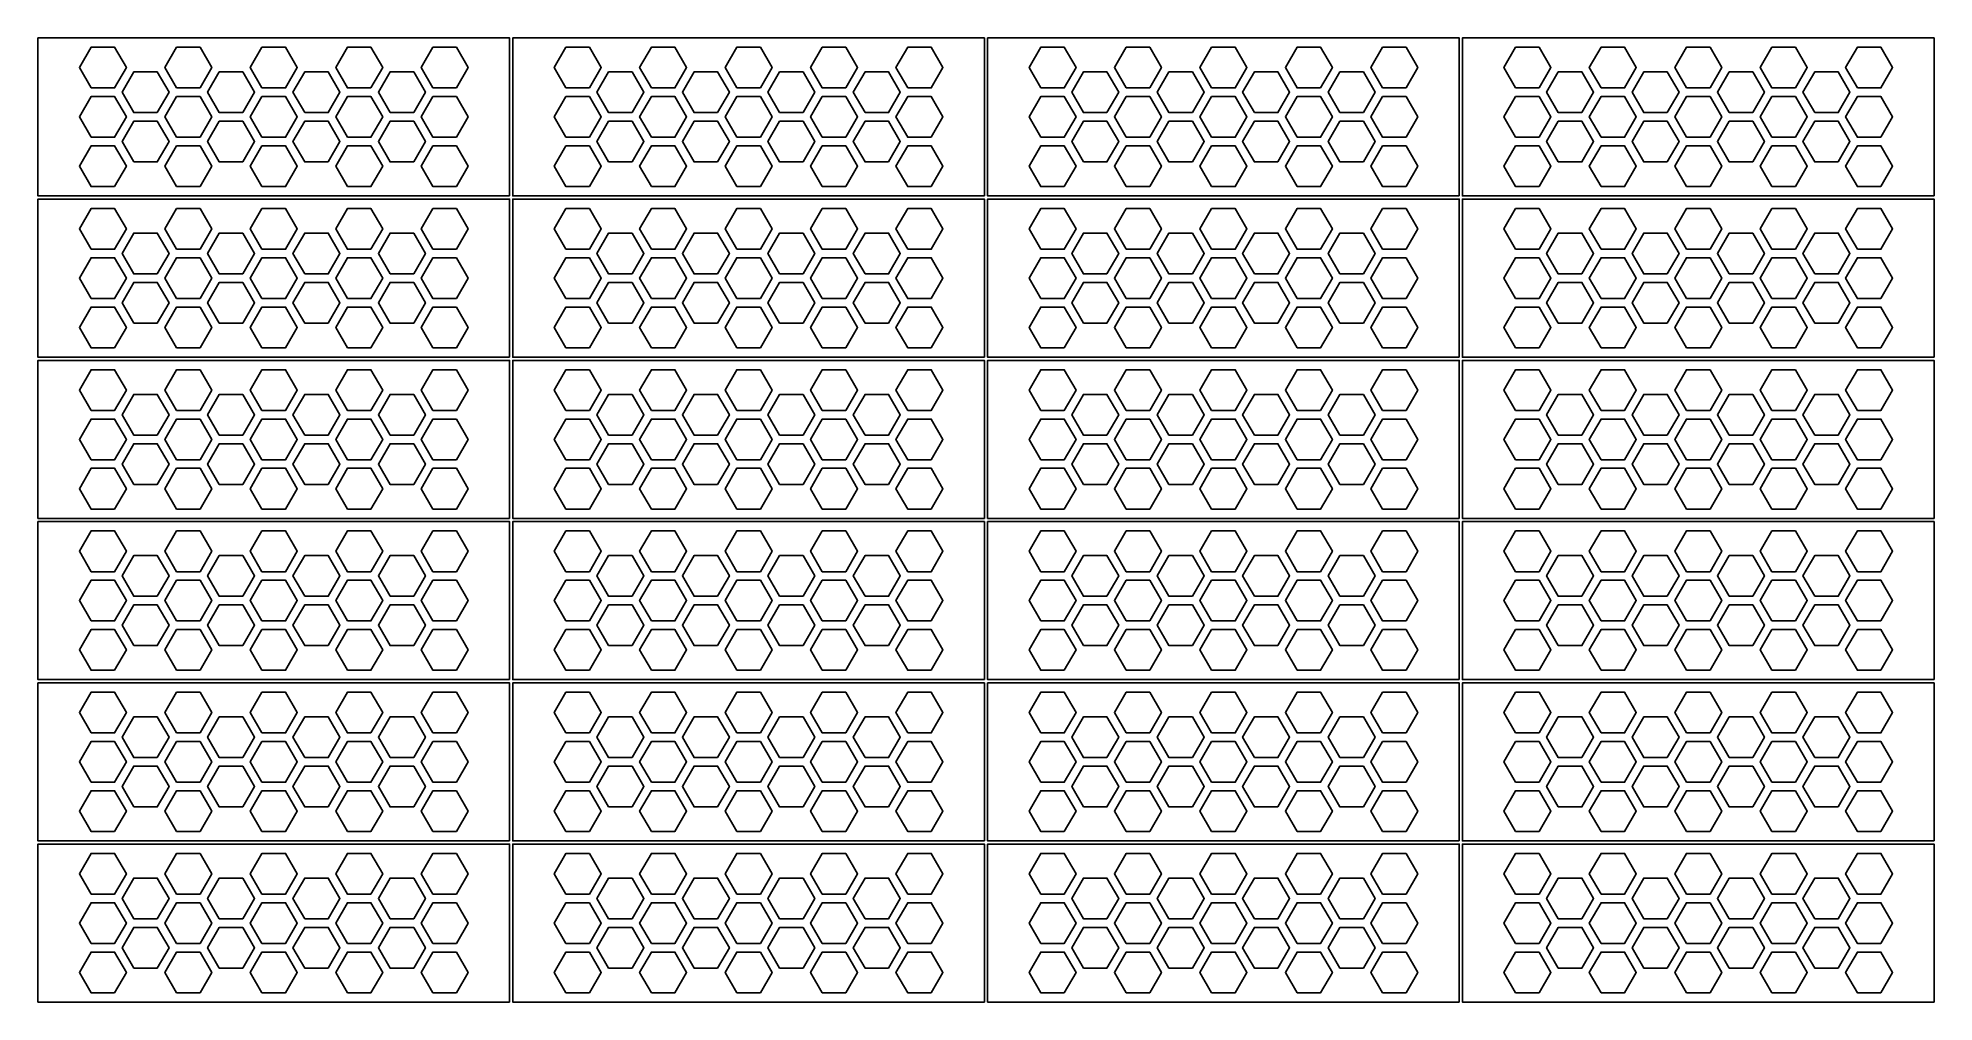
# Model space of a CAD drawing. Header units: millimetres. Extents: x 0 to 596, y 0 to 303.
import ezdxf

# ---------------------------------------------------------------- set-up
doc = ezdxf.new("R2010")
doc.units = ezdxf.units.MM
doc.layers.add('CUT', color=1, linetype='Continuous')

msp = doc.modelspace()

# ---------------------------------------------------------------- linework, layer by layer
at = {"layer": 'CUT'}
for points in [[(148.2, 253.53), (0, 253.53), (0, 303.24), (148.2, 303.24)], [(16.71, 287.49), (24.1, 287.49), (27.8, 293.89), (24.1, 300.29), (16.71, 300.29), (13.02, 293.89)], [(43.56, 287.49), (50.95, 287.49), (54.64, 293.89), (50.95, 300.29), (43.56, 300.29), (39.86, 293.89)], [(70.4, 287.49), (77.8, 287.49), (81.49, 293.89), (77.8, 300.29), (70.4, 300.29), (66.71, 293.89)], [(104.64, 287.49), (108.34, 293.89), (104.64, 300.29), (97.25, 300.29), (93.56, 293.89), (97.25, 287.49)], [(124.1, 287.49), (131.49, 287.49), (135.18, 293.89), (131.49, 300.29), (124.1, 300.29), (120.4, 293.89)], [(297.4, 253.53), (149.2, 253.53), (149.2, 303.24), (297.4, 303.24)], [(165.91, 287.49), (173.3, 287.49), (177, 293.89), (173.3, 300.29), (165.91, 300.29), (162.22, 293.89)], [(192.76, 287.49), (200.15, 287.49), (203.84, 293.89), (200.15, 300.29), (192.76, 300.29), (189.06, 293.89)], [(219.6, 287.49), (227, 287.49), (230.69, 293.89), (227, 300.29), (219.6, 300.29), (215.91, 293.89)], [(253.84, 287.49), (257.54, 293.89), (253.84, 300.29), (246.45, 300.29), (242.76, 293.89), (246.45, 287.49)], [(273.3, 287.49), (280.69, 287.49), (284.38, 293.89), (280.69, 300.29), (273.3, 300.29), (269.6, 293.89)], [(446.6, 253.53), (298.4, 253.53), (298.4, 303.24), (446.6, 303.24)], [(315.11, 287.49), (322.5, 287.49), (326.2, 293.89), (322.5, 300.29), (315.11, 300.29), (311.42, 293.89)], [(341.96, 287.49), (349.35, 287.49), (353.04, 293.89), (349.35, 300.29), (341.96, 300.29), (338.26, 293.89)], [(368.8, 287.49), (376.2, 287.49), (379.89, 293.89), (376.2, 300.29), (368.8, 300.29), (365.11, 293.89)], [(403.04, 287.49), (406.74, 293.89), (403.04, 300.29), (395.65, 300.29), (391.96, 293.89), (395.65, 287.49)], [(422.5, 287.49), (429.89, 287.49), (433.58, 293.89), (429.89, 300.29), (422.5, 300.29), (418.8, 293.89)], [(595.8, 253.53), (447.6, 253.53), (447.6, 303.24), (595.8, 303.24)], [(464.31, 287.49), (471.7, 287.49), (475.4, 293.89), (471.7, 300.29), (464.31, 300.29), (460.62, 293.89)], [(491.16, 287.49), (498.55, 287.49), (502.24, 293.89), (498.55, 300.29), (491.16, 300.29), (487.46, 293.89)], [(518, 287.49), (525.4, 287.49), (529.09, 293.89), (525.4, 300.29), (518, 300.29), (514.31, 293.89)], [(552.24, 287.49), (555.94, 293.89), (552.24, 300.29), (544.85, 300.29), (541.16, 293.89), (544.85, 287.49)], [(571.7, 287.49), (579.09, 287.49), (582.78, 293.89), (579.09, 300.29), (571.7, 300.29), (568, 293.89)], [(37.52, 279.74), (41.22, 286.14), (37.52, 292.54), (30.13, 292.54), (26.44, 286.14), (30.13, 279.74)], [(64.37, 279.74), (68.07, 286.14), (64.37, 292.54), (56.98, 292.54), (53.29, 286.14), (56.98, 279.74)], [(83.83, 279.74), (91.22, 279.74), (94.91, 286.14), (91.22, 292.54), (83.83, 292.54), (80.13, 286.14)], [(110.68, 279.74), (118.07, 279.74), (121.76, 286.14), (118.07, 292.54), (110.68, 292.54), (106.98, 286.14)], [(186.72, 279.74), (190.42, 286.14), (186.72, 292.54), (179.33, 292.54), (175.64, 286.14), (179.33, 279.74)], [(213.57, 279.74), (217.27, 286.14), (213.57, 292.54), (206.18, 292.54), (202.49, 286.14), (206.18, 279.74)], [(233.03, 279.74), (240.42, 279.74), (244.11, 286.14), (240.42, 292.54), (233.03, 292.54), (229.33, 286.14)], [(259.88, 279.74), (267.27, 279.74), (270.96, 286.14), (267.27, 292.54), (259.88, 292.54), (256.18, 286.14)], [(335.92, 279.74), (339.62, 286.14), (335.92, 292.54), (328.53, 292.54), (324.84, 286.14), (328.53, 279.74)], [(362.77, 279.74), (366.47, 286.14), (362.77, 292.54), (355.38, 292.54), (351.69, 286.14), (355.38, 279.74)], [(382.23, 279.74), (389.62, 279.74), (393.31, 286.14), (389.62, 292.54), (382.23, 292.54), (378.53, 286.14)], [(409.08, 279.74), (416.47, 279.74), (420.16, 286.14), (416.47, 292.54), (409.08, 292.54), (405.38, 286.14)], [(485.12, 279.74), (488.82, 286.14), (485.12, 292.54), (477.73, 292.54), (474.04, 286.14), (477.73, 279.74)], [(511.97, 279.74), (515.67, 286.14), (511.97, 292.54), (504.58, 292.54), (500.89, 286.14), (504.58, 279.74)], [(531.43, 279.74), (538.82, 279.74), (542.51, 286.14), (538.82, 292.54), (531.43, 292.54), (527.73, 286.14)], [(558.28, 279.74), (565.67, 279.74), (569.36, 286.14), (565.67, 292.54), (558.28, 292.54), (554.58, 286.14)], [(16.71, 271.99), (24.1, 271.99), (27.8, 278.39), (24.1, 284.79), (16.71, 284.79), (13.02, 278.39)], [(43.56, 271.99), (50.95, 271.99), (54.64, 278.39), (50.95, 284.79), (43.56, 284.79), (39.86, 278.39)], [(70.4, 271.99), (77.8, 271.99), (81.49, 278.39), (77.8, 284.79), (70.4, 284.79), (66.71, 278.39)], [(97.25, 271.99), (104.64, 271.99), (108.34, 278.39), (104.64, 284.79), (97.25, 284.79), (93.56, 278.39)], [(131.49, 271.99), (135.18, 278.39), (131.49, 284.79), (124.1, 284.79), (120.4, 278.39), (124.1, 271.99)], [(165.91, 271.99), (173.3, 271.99), (177, 278.39), (173.3, 284.79), (165.91, 284.79), (162.22, 278.39)], [(192.76, 271.99), (200.15, 271.99), (203.84, 278.39), (200.15, 284.79), (192.76, 284.79), (189.06, 278.39)], [(219.6, 271.99), (227, 271.99), (230.69, 278.39), (227, 284.79), (219.6, 284.79), (215.91, 278.39)], [(246.45, 271.99), (253.84, 271.99), (257.54, 278.39), (253.84, 284.79), (246.45, 284.79), (242.76, 278.39)], [(280.69, 271.99), (284.38, 278.39), (280.69, 284.79), (273.3, 284.79), (269.6, 278.39), (273.3, 271.99)], [(315.11, 271.99), (322.5, 271.99), (326.2, 278.39), (322.5, 284.79), (315.11, 284.79), (311.42, 278.39)], [(341.96, 271.99), (349.35, 271.99), (353.04, 278.39), (349.35, 284.79), (341.96, 284.79), (338.26, 278.39)], [(368.8, 271.99), (376.2, 271.99), (379.89, 278.39), (376.2, 284.79), (368.8, 284.79), (365.11, 278.39)], [(395.65, 271.99), (403.04, 271.99), (406.74, 278.39), (403.04, 284.79), (395.65, 284.79), (391.96, 278.39)], [(429.89, 271.99), (433.58, 278.39), (429.89, 284.79), (422.5, 284.79), (418.8, 278.39), (422.5, 271.99)], [(464.31, 271.99), (471.7, 271.99), (475.4, 278.39), (471.7, 284.79), (464.31, 284.79), (460.62, 278.39)], [(491.16, 271.99), (498.55, 271.99), (502.24, 278.39), (498.55, 284.79), (491.16, 284.79), (487.46, 278.39)], [(518, 271.99), (525.4, 271.99), (529.09, 278.39), (525.4, 284.79), (518, 284.79), (514.31, 278.39)], [(544.85, 271.99), (552.24, 271.99), (555.94, 278.39), (552.24, 284.79), (544.85, 284.79), (541.16, 278.39)], [(579.09, 271.99), (582.78, 278.39), (579.09, 284.79), (571.7, 284.79), (568, 278.39), (571.7, 271.99)], [(30.13, 264.24), (37.52, 264.24), (41.22, 270.64), (37.52, 277.04), (30.13, 277.04), (26.44, 270.64)], [(64.37, 264.24), (68.07, 270.64), (64.37, 277.04), (56.98, 277.04), (53.29, 270.64), (56.98, 264.24)], [(91.22, 264.24), (94.91, 270.64), (91.22, 277.04), (83.83, 277.04), (80.13, 270.64), (83.83, 264.24)], [(118.07, 264.24), (121.76, 270.64), (118.07, 277.04), (110.68, 277.04), (106.98, 270.64), (110.68, 264.24)], [(179.33, 264.24), (186.72, 264.24), (190.42, 270.64), (186.72, 277.04), (179.33, 277.04), (175.64, 270.64)], [(213.57, 264.24), (217.27, 270.64), (213.57, 277.04), (206.18, 277.04), (202.49, 270.64), (206.18, 264.24)], [(240.42, 264.24), (244.11, 270.64), (240.42, 277.04), (233.03, 277.04), (229.33, 270.64), (233.03, 264.24)], [(267.27, 264.24), (270.96, 270.64), (267.27, 277.04), (259.88, 277.04), (256.18, 270.64), (259.88, 264.24)], [(328.53, 264.24), (335.92, 264.24), (339.62, 270.64), (335.92, 277.04), (328.53, 277.04), (324.84, 270.64)], [(362.77, 264.24), (366.47, 270.64), (362.77, 277.04), (355.38, 277.04), (351.69, 270.64), (355.38, 264.24)], [(389.62, 264.24), (393.31, 270.64), (389.62, 277.04), (382.23, 277.04), (378.53, 270.64), (382.23, 264.24)], [(416.47, 264.24), (420.16, 270.64), (416.47, 277.04), (409.08, 277.04), (405.38, 270.64), (409.08, 264.24)], [(477.73, 264.24), (485.12, 264.24), (488.82, 270.64), (485.12, 277.04), (477.73, 277.04), (474.04, 270.64)], [(511.97, 264.24), (515.67, 270.64), (511.97, 277.04), (504.58, 277.04), (500.89, 270.64), (504.58, 264.24)], [(538.82, 264.24), (542.51, 270.64), (538.82, 277.04), (531.43, 277.04), (527.73, 270.64), (531.43, 264.24)], [(565.67, 264.24), (569.36, 270.64), (565.67, 277.04), (558.28, 277.04), (554.58, 270.64), (558.28, 264.24)], [(24.1, 256.49), (27.8, 262.89), (24.1, 269.29), (16.71, 269.29), (13.02, 262.89), (16.71, 256.49)], [(43.56, 256.49), (50.95, 256.49), (54.64, 262.89), (50.95, 269.29), (43.56, 269.29), (39.86, 262.89)], [(70.4, 256.49), (77.8, 256.49), (81.49, 262.89), (77.8, 269.29), (70.4, 269.29), (66.71, 262.89)], [(97.25, 256.49), (104.64, 256.49), (108.34, 262.89), (104.64, 269.29), (97.25, 269.29), (93.56, 262.89)], [(131.49, 256.49), (135.18, 262.89), (131.49, 269.29), (124.1, 269.29), (120.4, 262.89), (124.1, 256.49)], [(173.3, 256.49), (177, 262.89), (173.3, 269.29), (165.91, 269.29), (162.22, 262.89), (165.91, 256.49)], [(192.76, 256.49), (200.15, 256.49), (203.84, 262.89), (200.15, 269.29), (192.76, 269.29), (189.06, 262.89)], [(219.6, 256.49), (227, 256.49), (230.69, 262.89), (227, 269.29), (219.6, 269.29), (215.91, 262.89)], [(246.45, 256.49), (253.84, 256.49), (257.54, 262.89), (253.84, 269.29), (246.45, 269.29), (242.76, 262.89)], [(280.69, 256.49), (284.38, 262.89), (280.69, 269.29), (273.3, 269.29), (269.6, 262.89), (273.3, 256.49)], [(322.5, 256.49), (326.2, 262.89), (322.5, 269.29), (315.11, 269.29), (311.42, 262.89), (315.11, 256.49)], [(341.96, 256.49), (349.35, 256.49), (353.04, 262.89), (349.35, 269.29), (341.96, 269.29), (338.26, 262.89)], [(368.8, 256.49), (376.2, 256.49), (379.89, 262.89), (376.2, 269.29), (368.8, 269.29), (365.11, 262.89)], [(395.65, 256.49), (403.04, 256.49), (406.74, 262.89), (403.04, 269.29), (395.65, 269.29), (391.96, 262.89)], [(429.89, 256.49), (433.58, 262.89), (429.89, 269.29), (422.5, 269.29), (418.8, 262.89), (422.5, 256.49)], [(471.7, 256.49), (475.4, 262.89), (471.7, 269.29), (464.31, 269.29), (460.62, 262.89), (464.31, 256.49)], [(491.16, 256.49), (498.55, 256.49), (502.24, 262.89), (498.55, 269.29), (491.16, 269.29), (487.46, 262.89)], [(518, 256.49), (525.4, 256.49), (529.09, 262.89), (525.4, 269.29), (518, 269.29), (514.31, 262.89)], [(544.85, 256.49), (552.24, 256.49), (555.94, 262.89), (552.24, 269.29), (544.85, 269.29), (541.16, 262.89)], [(579.09, 256.49), (582.78, 262.89), (579.09, 269.29), (571.7, 269.29), (568, 262.89), (571.7, 256.49)], [(148.2, 202.83), (0, 202.83), (0, 252.53), (148.2, 252.53)], [(297.4, 202.83), (149.2, 202.83), (149.2, 252.53), (297.4, 252.53)], [(446.6, 202.83), (298.4, 202.83), (298.4, 252.53), (446.6, 252.53)], [(595.8, 202.83), (447.6, 202.83), (447.6, 252.53), (595.8, 252.53)], [(16.71, 236.78), (24.1, 236.78), (27.8, 243.18), (24.1, 249.58), (16.71, 249.58), (13.02, 243.18)], [(43.56, 236.78), (50.95, 236.78), (54.64, 243.18), (50.95, 249.58), (43.56, 249.58), (39.86, 243.18)], [(70.4, 236.78), (77.8, 236.78), (81.49, 243.18), (77.8, 249.58), (70.4, 249.58), (66.71, 243.18)], [(104.64, 236.78), (108.34, 243.18), (104.64, 249.58), (97.25, 249.58), (93.56, 243.18), (97.25, 236.78)], [(124.1, 236.78), (131.49, 236.78), (135.18, 243.18), (131.49, 249.58), (124.1, 249.58), (120.4, 243.18)], [(165.91, 236.78), (173.3, 236.78), (177, 243.18), (173.3, 249.58), (165.91, 249.58), (162.22, 243.18)], [(192.76, 236.78), (200.15, 236.78), (203.84, 243.18), (200.15, 249.58), (192.76, 249.58), (189.06, 243.18)], [(219.6, 236.78), (227, 236.78), (230.69, 243.18), (227, 249.58), (219.6, 249.58), (215.91, 243.18)], [(253.84, 236.78), (257.54, 243.18), (253.84, 249.58), (246.45, 249.58), (242.76, 243.18), (246.45, 236.78)], [(273.3, 236.78), (280.69, 236.78), (284.38, 243.18), (280.69, 249.58), (273.3, 249.58), (269.6, 243.18)], [(315.11, 236.78), (322.5, 236.78), (326.2, 243.18), (322.5, 249.58), (315.11, 249.58), (311.42, 243.18)], [(341.96, 236.78), (349.35, 236.78), (353.04, 243.18), (349.35, 249.58), (341.96, 249.58), (338.26, 243.18)], [(368.8, 236.78), (376.2, 236.78), (379.89, 243.18), (376.2, 249.58), (368.8, 249.58), (365.11, 243.18)], [(403.04, 236.78), (406.74, 243.18), (403.04, 249.58), (395.65, 249.58), (391.96, 243.18), (395.65, 236.78)], [(422.5, 236.78), (429.89, 236.78), (433.58, 243.18), (429.89, 249.58), (422.5, 249.58), (418.8, 243.18)], [(464.31, 236.78), (471.7, 236.78), (475.4, 243.18), (471.7, 249.58), (464.31, 249.58), (460.62, 243.18)], [(491.16, 236.78), (498.55, 236.78), (502.24, 243.18), (498.55, 249.58), (491.16, 249.58), (487.46, 243.18)], [(518, 236.78), (525.4, 236.78), (529.09, 243.18), (525.4, 249.58), (518, 249.58), (514.31, 243.18)], [(552.24, 236.78), (555.94, 243.18), (552.24, 249.58), (544.85, 249.58), (541.16, 243.18), (544.85, 236.78)], [(571.7, 236.78), (579.09, 236.78), (582.78, 243.18), (579.09, 249.58), (571.7, 249.58), (568, 243.18)], [(37.52, 229.03), (41.22, 235.43), (37.52, 241.83), (30.13, 241.83), (26.44, 235.43), (30.13, 229.03)], [(64.37, 229.03), (68.07, 235.43), (64.37, 241.83), (56.98, 241.83), (53.29, 235.43), (56.98, 229.03)], [(83.83, 229.03), (91.22, 229.03), (94.91, 235.43), (91.22, 241.83), (83.83, 241.83), (80.13, 235.43)], [(110.68, 229.03), (118.07, 229.03), (121.76, 235.43), (118.07, 241.83), (110.68, 241.83), (106.98, 235.43)], [(186.72, 229.03), (190.42, 235.43), (186.72, 241.83), (179.33, 241.83), (175.64, 235.43), (179.33, 229.03)], [(213.57, 229.03), (217.27, 235.43), (213.57, 241.83), (206.18, 241.83), (202.49, 235.43), (206.18, 229.03)], [(233.03, 229.03), (240.42, 229.03), (244.11, 235.43), (240.42, 241.83), (233.03, 241.83), (229.33, 235.43)], [(259.88, 229.03), (267.27, 229.03), (270.96, 235.43), (267.27, 241.83), (259.88, 241.83), (256.18, 235.43)], [(335.92, 229.03), (339.62, 235.43), (335.92, 241.83), (328.53, 241.83), (324.84, 235.43), (328.53, 229.03)], [(362.77, 229.03), (366.47, 235.43), (362.77, 241.83), (355.38, 241.83), (351.69, 235.43), (355.38, 229.03)], [(382.23, 229.03), (389.62, 229.03), (393.31, 235.43), (389.62, 241.83), (382.23, 241.83), (378.53, 235.43)], [(409.08, 229.03), (416.47, 229.03), (420.16, 235.43), (416.47, 241.83), (409.08, 241.83), (405.38, 235.43)], [(485.12, 229.03), (488.82, 235.43), (485.12, 241.83), (477.73, 241.83), (474.04, 235.43), (477.73, 229.03)], [(511.97, 229.03), (515.67, 235.43), (511.97, 241.83), (504.58, 241.83), (500.89, 235.43), (504.58, 229.03)], [(531.43, 229.03), (538.82, 229.03), (542.51, 235.43), (538.82, 241.83), (531.43, 241.83), (527.73, 235.43)], [(558.28, 229.03), (565.67, 229.03), (569.36, 235.43), (565.67, 241.83), (558.28, 241.83), (554.58, 235.43)], [(16.71, 221.28), (24.1, 221.28), (27.8, 227.68), (24.1, 234.08), (16.71, 234.08), (13.02, 227.68)], [(43.56, 221.28), (50.95, 221.28), (54.64, 227.68), (50.95, 234.08), (43.56, 234.08), (39.86, 227.68)], [(70.4, 221.28), (77.8, 221.28), (81.49, 227.68), (77.8, 234.08), (70.4, 234.08), (66.71, 227.68)], [(97.25, 221.28), (104.64, 221.28), (108.34, 227.68), (104.64, 234.08), (97.25, 234.08), (93.56, 227.68)], [(131.49, 221.28), (135.18, 227.68), (131.49, 234.08), (124.1, 234.08), (120.4, 227.68), (124.1, 221.28)], [(165.91, 221.28), (173.3, 221.28), (177, 227.68), (173.3, 234.08), (165.91, 234.08), (162.22, 227.68)], [(192.76, 221.28), (200.15, 221.28), (203.84, 227.68), (200.15, 234.08), (192.76, 234.08), (189.06, 227.68)], [(219.6, 221.28), (227, 221.28), (230.69, 227.68), (227, 234.08), (219.6, 234.08), (215.91, 227.68)], [(246.45, 221.28), (253.84, 221.28), (257.54, 227.68), (253.84, 234.08), (246.45, 234.08), (242.76, 227.68)], [(280.69, 221.28), (284.38, 227.68), (280.69, 234.08), (273.3, 234.08), (269.6, 227.68), (273.3, 221.28)], [(315.11, 221.28), (322.5, 221.28), (326.2, 227.68), (322.5, 234.08), (315.11, 234.08), (311.42, 227.68)], [(341.96, 221.28), (349.35, 221.28), (353.04, 227.68), (349.35, 234.08), (341.96, 234.08), (338.26, 227.68)], [(368.8, 221.28), (376.2, 221.28), (379.89, 227.68), (376.2, 234.08), (368.8, 234.08), (365.11, 227.68)], [(395.65, 221.28), (403.04, 221.28), (406.74, 227.68), (403.04, 234.08), (395.65, 234.08), (391.96, 227.68)], [(429.89, 221.28), (433.58, 227.68), (429.89, 234.08), (422.5, 234.08), (418.8, 227.68), (422.5, 221.28)], [(464.31, 221.28), (471.7, 221.28), (475.4, 227.68), (471.7, 234.08), (464.31, 234.08), (460.62, 227.68)], [(491.16, 221.28), (498.55, 221.28), (502.24, 227.68), (498.55, 234.08), (491.16, 234.08), (487.46, 227.68)], [(518, 221.28), (525.4, 221.28), (529.09, 227.68), (525.4, 234.08), (518, 234.08), (514.31, 227.68)], [(544.85, 221.28), (552.24, 221.28), (555.94, 227.68), (552.24, 234.08), (544.85, 234.08), (541.16, 227.68)], [(579.09, 221.28), (582.78, 227.68), (579.09, 234.08), (571.7, 234.08), (568, 227.68), (571.7, 221.28)], [(30.13, 213.53), (37.52, 213.53), (41.22, 219.93), (37.52, 226.33), (30.13, 226.33), (26.44, 219.93)], [(64.37, 213.53), (68.07, 219.93), (64.37, 226.33), (56.98, 226.33), (53.29, 219.93), (56.98, 213.53)], [(91.22, 213.53), (94.91, 219.93), (91.22, 226.33), (83.83, 226.33), (80.13, 219.93), (83.83, 213.53)], [(118.07, 213.53), (121.76, 219.93), (118.07, 226.33), (110.68, 226.33), (106.98, 219.93), (110.68, 213.53)], [(179.33, 213.53), (186.72, 213.53), (190.42, 219.93), (186.72, 226.33), (179.33, 226.33), (175.64, 219.93)], [(213.57, 213.53), (217.27, 219.93), (213.57, 226.33), (206.18, 226.33), (202.49, 219.93), (206.18, 213.53)], [(240.42, 213.53), (244.11, 219.93), (240.42, 226.33), (233.03, 226.33), (229.33, 219.93), (233.03, 213.53)], [(267.27, 213.53), (270.96, 219.93), (267.27, 226.33), (259.88, 226.33), (256.18, 219.93), (259.88, 213.53)], [(328.53, 213.53), (335.92, 213.53), (339.62, 219.93), (335.92, 226.33), (328.53, 226.33), (324.84, 219.93)], [(362.77, 213.53), (366.47, 219.93), (362.77, 226.33), (355.38, 226.33), (351.69, 219.93), (355.38, 213.53)], [(389.62, 213.53), (393.31, 219.93), (389.62, 226.33), (382.23, 226.33), (378.53, 219.93), (382.23, 213.53)], [(416.47, 213.53), (420.16, 219.93), (416.47, 226.33), (409.08, 226.33), (405.38, 219.93), (409.08, 213.53)], [(477.73, 213.53), (485.12, 213.53), (488.82, 219.93), (485.12, 226.33), (477.73, 226.33), (474.04, 219.93)], [(511.97, 213.53), (515.67, 219.93), (511.97, 226.33), (504.58, 226.33), (500.89, 219.93), (504.58, 213.53)], [(538.82, 213.53), (542.51, 219.93), (538.82, 226.33), (531.43, 226.33), (527.73, 219.93), (531.43, 213.53)], [(565.67, 213.53), (569.36, 219.93), (565.67, 226.33), (558.28, 226.33), (554.58, 219.93), (558.28, 213.53)], [(24.1, 205.78), (27.8, 212.18), (24.1, 218.58), (16.71, 218.58), (13.02, 212.18), (16.71, 205.78)], [(43.56, 205.78), (50.95, 205.78), (54.64, 212.18), (50.95, 218.58), (43.56, 218.58), (39.86, 212.18)], [(70.4, 205.78), (77.8, 205.78), (81.49, 212.18), (77.8, 218.58), (70.4, 218.58), (66.71, 212.18)], [(97.25, 205.78), (104.64, 205.78), (108.34, 212.18), (104.64, 218.58), (97.25, 218.58), (93.56, 212.18)], [(131.49, 205.78), (135.18, 212.18), (131.49, 218.58), (124.1, 218.58), (120.4, 212.18), (124.1, 205.78)], [(173.3, 205.78), (177, 212.18), (173.3, 218.58), (165.91, 218.58), (162.22, 212.18), (165.91, 205.78)], [(192.76, 205.78), (200.15, 205.78), (203.84, 212.18), (200.15, 218.58), (192.76, 218.58), (189.06, 212.18)], [(219.6, 205.78), (227, 205.78), (230.69, 212.18), (227, 218.58), (219.6, 218.58), (215.91, 212.18)], [(246.45, 205.78), (253.84, 205.78), (257.54, 212.18), (253.84, 218.58), (246.45, 218.58), (242.76, 212.18)], [(280.69, 205.78), (284.38, 212.18), (280.69, 218.58), (273.3, 218.58), (269.6, 212.18), (273.3, 205.78)], [(322.5, 205.78), (326.2, 212.18), (322.5, 218.58), (315.11, 218.58), (311.42, 212.18), (315.11, 205.78)], [(341.96, 205.78), (349.35, 205.78), (353.04, 212.18), (349.35, 218.58), (341.96, 218.58), (338.26, 212.18)], [(368.8, 205.78), (376.2, 205.78), (379.89, 212.18), (376.2, 218.58), (368.8, 218.58), (365.11, 212.18)], [(395.65, 205.78), (403.04, 205.78), (406.74, 212.18), (403.04, 218.58), (395.65, 218.58), (391.96, 212.18)], [(429.89, 205.78), (433.58, 212.18), (429.89, 218.58), (422.5, 218.58), (418.8, 212.18), (422.5, 205.78)], [(471.7, 205.78), (475.4, 212.18), (471.7, 218.58), (464.31, 218.58), (460.62, 212.18), (464.31, 205.78)], [(491.16, 205.78), (498.55, 205.78), (502.24, 212.18), (498.55, 218.58), (491.16, 218.58), (487.46, 212.18)], [(518, 205.78), (525.4, 205.78), (529.09, 212.18), (525.4, 218.58), (518, 218.58), (514.31, 212.18)], [(544.85, 205.78), (552.24, 205.78), (555.94, 212.18), (552.24, 218.58), (544.85, 218.58), (541.16, 212.18)], [(579.09, 205.78), (582.78, 212.18), (579.09, 218.58), (571.7, 218.58), (568, 212.18), (571.7, 205.78)], [(148.2, 152.12), (0, 152.12), (0, 201.83), (148.2, 201.83)], [(16.71, 186.07), (24.1, 186.07), (27.8, 192.47), (24.1, 198.87), (16.71, 198.87), (13.02, 192.47)], [(43.56, 186.07), (50.95, 186.07), (54.64, 192.47), (50.95, 198.87), (43.56, 198.87), (39.86, 192.47)], [(70.4, 186.07), (77.8, 186.07), (81.49, 192.47), (77.8, 198.87), (70.4, 198.87), (66.71, 192.47)], [(104.64, 186.07), (108.34, 192.47), (104.64, 198.87), (97.25, 198.87), (93.56, 192.47), (97.25, 186.07)], [(124.1, 186.07), (131.49, 186.07), (135.18, 192.47), (131.49, 198.87), (124.1, 198.87), (120.4, 192.47)], [(297.4, 152.12), (149.2, 152.12), (149.2, 201.83), (297.4, 201.83)], [(165.91, 186.07), (173.3, 186.07), (177, 192.47), (173.3, 198.87), (165.91, 198.87), (162.22, 192.47)], [(192.76, 186.07), (200.15, 186.07), (203.84, 192.47), (200.15, 198.87), (192.76, 198.87), (189.06, 192.47)], [(219.6, 186.07), (227, 186.07), (230.69, 192.47), (227, 198.87), (219.6, 198.87), (215.91, 192.47)], [(253.84, 186.07), (257.54, 192.47), (253.84, 198.87), (246.45, 198.87), (242.76, 192.47), (246.45, 186.07)], [(273.3, 186.07), (280.69, 186.07), (284.38, 192.47), (280.69, 198.87), (273.3, 198.87), (269.6, 192.47)], [(446.6, 152.12), (298.4, 152.12), (298.4, 201.83), (446.6, 201.83)], [(315.11, 186.07), (322.5, 186.07), (326.2, 192.47), (322.5, 198.87), (315.11, 198.87), (311.42, 192.47)], [(341.96, 186.07), (349.35, 186.07), (353.04, 192.47), (349.35, 198.87), (341.96, 198.87), (338.26, 192.47)], [(368.8, 186.07), (376.2, 186.07), (379.89, 192.47), (376.2, 198.87), (368.8, 198.87), (365.11, 192.47)], [(403.04, 186.07), (406.74, 192.47), (403.04, 198.87), (395.65, 198.87), (391.96, 192.47), (395.65, 186.07)], [(422.5, 186.07), (429.89, 186.07), (433.58, 192.47), (429.89, 198.87), (422.5, 198.87), (418.8, 192.47)], [(595.8, 152.12), (447.6, 152.12), (447.6, 201.83), (595.8, 201.83)], [(464.31, 186.07), (471.7, 186.07), (475.4, 192.47), (471.7, 198.87), (464.31, 198.87), (460.62, 192.47)], [(491.16, 186.07), (498.55, 186.07), (502.24, 192.47), (498.55, 198.87), (491.16, 198.87), (487.46, 192.47)], [(518, 186.07), (525.4, 186.07), (529.09, 192.47), (525.4, 198.87), (518, 198.87), (514.31, 192.47)], [(552.24, 186.07), (555.94, 192.47), (552.24, 198.87), (544.85, 198.87), (541.16, 192.47), (544.85, 186.07)], [(571.7, 186.07), (579.09, 186.07), (582.78, 192.47), (579.09, 198.87), (571.7, 198.87), (568, 192.47)], [(37.52, 178.32), (41.22, 184.72), (37.52, 191.12), (30.13, 191.12), (26.44, 184.72), (30.13, 178.32)], [(64.37, 178.32), (68.07, 184.72), (64.37, 191.12), (56.98, 191.12), (53.29, 184.72), (56.98, 178.32)], [(83.83, 178.32), (91.22, 178.32), (94.91, 184.72), (91.22, 191.12), (83.83, 191.12), (80.13, 184.72)], [(110.68, 178.32), (118.07, 178.32), (121.76, 184.72), (118.07, 191.12), (110.68, 191.12), (106.98, 184.72)], [(186.72, 178.32), (190.42, 184.72), (186.72, 191.12), (179.33, 191.12), (175.64, 184.72), (179.33, 178.32)], [(213.57, 178.32), (217.27, 184.72), (213.57, 191.12), (206.18, 191.12), (202.49, 184.72), (206.18, 178.32)], [(233.03, 178.32), (240.42, 178.32), (244.11, 184.72), (240.42, 191.12), (233.03, 191.12), (229.33, 184.72)], [(259.88, 178.32), (267.27, 178.32), (270.96, 184.72), (267.27, 191.12), (259.88, 191.12), (256.18, 184.72)], [(335.92, 178.32), (339.62, 184.72), (335.92, 191.12), (328.53, 191.12), (324.84, 184.72), (328.53, 178.32)], [(362.77, 178.32), (366.47, 184.72), (362.77, 191.12), (355.38, 191.12), (351.69, 184.72), (355.38, 178.32)], [(382.23, 178.32), (389.62, 178.32), (393.31, 184.72), (389.62, 191.12), (382.23, 191.12), (378.53, 184.72)], [(409.08, 178.32), (416.47, 178.32), (420.16, 184.72), (416.47, 191.12), (409.08, 191.12), (405.38, 184.72)], [(485.12, 178.32), (488.82, 184.72), (485.12, 191.12), (477.73, 191.12), (474.04, 184.72), (477.73, 178.32)], [(511.97, 178.32), (515.67, 184.72), (511.97, 191.12), (504.58, 191.12), (500.89, 184.72), (504.58, 178.32)], [(531.43, 178.32), (538.82, 178.32), (542.51, 184.72), (538.82, 191.12), (531.43, 191.12), (527.73, 184.72)], [(558.28, 178.32), (565.67, 178.32), (569.36, 184.72), (565.67, 191.12), (558.28, 191.12), (554.58, 184.72)], [(16.71, 170.57), (24.1, 170.57), (27.8, 176.97), (24.1, 183.37), (16.71, 183.37), (13.02, 176.97)], [(43.56, 170.57), (50.95, 170.57), (54.64, 176.97), (50.95, 183.37), (43.56, 183.37), (39.86, 176.97)], [(70.4, 170.57), (77.8, 170.57), (81.49, 176.97), (77.8, 183.37), (70.4, 183.37), (66.71, 176.97)], [(97.25, 170.57), (104.64, 170.57), (108.34, 176.97), (104.64, 183.37), (97.25, 183.37), (93.56, 176.97)], [(131.49, 170.57), (135.18, 176.97), (131.49, 183.37), (124.1, 183.37), (120.4, 176.97), (124.1, 170.57)], [(165.91, 170.57), (173.3, 170.57), (177, 176.97), (173.3, 183.37), (165.91, 183.37), (162.22, 176.97)], [(192.76, 170.57), (200.15, 170.57), (203.84, 176.97), (200.15, 183.37), (192.76, 183.37), (189.06, 176.97)], [(219.6, 170.57), (227, 170.57), (230.69, 176.97), (227, 183.37), (219.6, 183.37), (215.91, 176.97)], [(246.45, 170.57), (253.84, 170.57), (257.54, 176.97), (253.84, 183.37), (246.45, 183.37), (242.76, 176.97)], [(280.69, 170.57), (284.38, 176.97), (280.69, 183.37), (273.3, 183.37), (269.6, 176.97), (273.3, 170.57)], [(315.11, 170.57), (322.5, 170.57), (326.2, 176.97), (322.5, 183.37), (315.11, 183.37), (311.42, 176.97)], [(341.96, 170.57), (349.35, 170.57), (353.04, 176.97), (349.35, 183.37), (341.96, 183.37), (338.26, 176.97)], [(368.8, 170.57), (376.2, 170.57), (379.89, 176.97), (376.2, 183.37), (368.8, 183.37), (365.11, 176.97)], [(395.65, 170.57), (403.04, 170.57), (406.74, 176.97), (403.04, 183.37), (395.65, 183.37), (391.96, 176.97)], [(429.89, 170.57), (433.58, 176.97), (429.89, 183.37), (422.5, 183.37), (418.8, 176.97), (422.5, 170.57)], [(464.31, 170.57), (471.7, 170.57), (475.4, 176.97), (471.7, 183.37), (464.31, 183.37), (460.62, 176.97)], [(491.16, 170.57), (498.55, 170.57), (502.24, 176.97), (498.55, 183.37), (491.16, 183.37), (487.46, 176.97)], [(518, 170.57), (525.4, 170.57), (529.09, 176.97), (525.4, 183.37), (518, 183.37), (514.31, 176.97)], [(544.85, 170.57), (552.24, 170.57), (555.94, 176.97), (552.24, 183.37), (544.85, 183.37), (541.16, 176.97)], [(579.09, 170.57), (582.78, 176.97), (579.09, 183.37), (571.7, 183.37), (568, 176.97), (571.7, 170.57)], [(30.13, 162.82), (37.52, 162.82), (41.22, 169.22), (37.52, 175.62), (30.13, 175.62), (26.44, 169.22)], [(64.37, 162.82), (68.07, 169.22), (64.37, 175.62), (56.98, 175.62), (53.29, 169.22), (56.98, 162.82)], [(91.22, 162.82), (94.91, 169.22), (91.22, 175.62), (83.83, 175.62), (80.13, 169.22), (83.83, 162.82)], [(118.07, 162.82), (121.76, 169.22), (118.07, 175.62), (110.68, 175.62), (106.98, 169.22), (110.68, 162.82)], [(179.33, 162.82), (186.72, 162.82), (190.42, 169.22), (186.72, 175.62), (179.33, 175.62), (175.64, 169.22)], [(213.57, 162.82), (217.27, 169.22), (213.57, 175.62), (206.18, 175.62), (202.49, 169.22), (206.18, 162.82)], [(240.42, 162.82), (244.11, 169.22), (240.42, 175.62), (233.03, 175.62), (229.33, 169.22), (233.03, 162.82)], [(267.27, 162.82), (270.96, 169.22), (267.27, 175.62), (259.88, 175.62), (256.18, 169.22), (259.88, 162.82)], [(328.53, 162.82), (335.92, 162.82), (339.62, 169.22), (335.92, 175.62), (328.53, 175.62), (324.84, 169.22)], [(362.77, 162.82), (366.47, 169.22), (362.77, 175.62), (355.38, 175.62), (351.69, 169.22), (355.38, 162.82)], [(389.62, 162.82), (393.31, 169.22), (389.62, 175.62), (382.23, 175.62), (378.53, 169.22), (382.23, 162.82)], [(416.47, 162.82), (420.16, 169.22), (416.47, 175.62), (409.08, 175.62), (405.38, 169.22), (409.08, 162.82)], [(477.73, 162.82), (485.12, 162.82), (488.82, 169.22), (485.12, 175.62), (477.73, 175.62), (474.04, 169.22)], [(511.97, 162.82), (515.67, 169.22), (511.97, 175.62), (504.58, 175.62), (500.89, 169.22), (504.58, 162.82)], [(538.82, 162.82), (542.51, 169.22), (538.82, 175.62), (531.43, 175.62), (527.73, 169.22), (531.43, 162.82)], [(565.67, 162.82), (569.36, 169.22), (565.67, 175.62), (558.28, 175.62), (554.58, 169.22), (558.28, 162.82)], [(24.1, 155.07), (27.8, 161.47), (24.1, 167.87), (16.71, 167.87), (13.02, 161.47), (16.71, 155.07)], [(43.56, 155.07), (50.95, 155.07), (54.64, 161.47), (50.95, 167.87), (43.56, 167.87), (39.86, 161.47)], [(70.4, 155.07), (77.8, 155.07), (81.49, 161.47), (77.8, 167.87), (70.4, 167.87), (66.71, 161.47)], [(97.25, 155.07), (104.64, 155.07), (108.34, 161.47), (104.64, 167.87), (97.25, 167.87), (93.56, 161.47)], [(131.49, 155.07), (135.18, 161.47), (131.49, 167.87), (124.1, 167.87), (120.4, 161.47), (124.1, 155.07)], [(173.3, 155.07), (177, 161.47), (173.3, 167.87), (165.91, 167.87), (162.22, 161.47), (165.91, 155.07)], [(192.76, 155.07), (200.15, 155.07), (203.84, 161.47), (200.15, 167.87), (192.76, 167.87), (189.06, 161.47)], [(219.6, 155.07), (227, 155.07), (230.69, 161.47), (227, 167.87), (219.6, 167.87), (215.91, 161.47)], [(246.45, 155.07), (253.84, 155.07), (257.54, 161.47), (253.84, 167.87), (246.45, 167.87), (242.76, 161.47)], [(280.69, 155.07), (284.38, 161.47), (280.69, 167.87), (273.3, 167.87), (269.6, 161.47), (273.3, 155.07)], [(322.5, 155.07), (326.2, 161.47), (322.5, 167.87), (315.11, 167.87), (311.42, 161.47), (315.11, 155.07)], [(341.96, 155.07), (349.35, 155.07), (353.04, 161.47), (349.35, 167.87), (341.96, 167.87), (338.26, 161.47)], [(368.8, 155.07), (376.2, 155.07), (379.89, 161.47), (376.2, 167.87), (368.8, 167.87), (365.11, 161.47)], [(395.65, 155.07), (403.04, 155.07), (406.74, 161.47), (403.04, 167.87), (395.65, 167.87), (391.96, 161.47)], [(429.89, 155.07), (433.58, 161.47), (429.89, 167.87), (422.5, 167.87), (418.8, 161.47), (422.5, 155.07)], [(471.7, 155.07), (475.4, 161.47), (471.7, 167.87), (464.31, 167.87), (460.62, 161.47), (464.31, 155.07)], [(491.16, 155.07), (498.55, 155.07), (502.24, 161.47), (498.55, 167.87), (491.16, 167.87), (487.46, 161.47)], [(518, 155.07), (525.4, 155.07), (529.09, 161.47), (525.4, 167.87), (518, 167.87), (514.31, 161.47)], [(544.85, 155.07), (552.24, 155.07), (555.94, 161.47), (552.24, 167.87), (544.85, 167.87), (541.16, 161.47)], [(579.09, 155.07), (582.78, 161.47), (579.09, 167.87), (571.7, 167.87), (568, 161.47), (571.7, 155.07)], [(148.2, 101.41), (0, 101.41), (0, 151.12), (148.2, 151.12)], [(297.4, 101.41), (149.2, 101.41), (149.2, 151.12), (297.4, 151.12)], [(446.6, 101.41), (298.4, 101.41), (298.4, 151.12), (446.6, 151.12)], [(595.8, 101.41), (447.6, 101.41), (447.6, 151.12), (595.8, 151.12)], [(16.71, 135.37), (24.1, 135.37), (27.8, 141.77), (24.1, 148.17), (16.71, 148.17), (13.02, 141.77)], [(43.56, 135.37), (50.95, 135.37), (54.64, 141.77), (50.95, 148.17), (43.56, 148.17), (39.86, 141.77)], [(70.4, 135.37), (77.8, 135.37), (81.49, 141.77), (77.8, 148.17), (70.4, 148.17), (66.71, 141.77)], [(104.64, 135.37), (108.34, 141.77), (104.64, 148.17), (97.25, 148.17), (93.56, 141.77), (97.25, 135.37)], [(124.1, 135.37), (131.49, 135.37), (135.18, 141.77), (131.49, 148.17), (124.1, 148.17), (120.4, 141.77)], [(165.91, 135.37), (173.3, 135.37), (177, 141.77), (173.3, 148.17), (165.91, 148.17), (162.22, 141.77)], [(192.76, 135.37), (200.15, 135.37), (203.84, 141.77), (200.15, 148.17), (192.76, 148.17), (189.06, 141.77)], [(219.6, 135.37), (227, 135.37), (230.69, 141.77), (227, 148.17), (219.6, 148.17), (215.91, 141.77)], [(253.84, 135.37), (257.54, 141.77), (253.84, 148.17), (246.45, 148.17), (242.76, 141.77), (246.45, 135.37)], [(273.3, 135.37), (280.69, 135.37), (284.38, 141.77), (280.69, 148.17), (273.3, 148.17), (269.6, 141.77)], [(315.11, 135.37), (322.5, 135.37), (326.2, 141.77), (322.5, 148.17), (315.11, 148.17), (311.42, 141.77)], [(341.96, 135.37), (349.35, 135.37), (353.04, 141.77), (349.35, 148.17), (341.96, 148.17), (338.26, 141.77)], [(368.8, 135.37), (376.2, 135.37), (379.89, 141.77), (376.2, 148.17), (368.8, 148.17), (365.11, 141.77)], [(403.04, 135.37), (406.74, 141.77), (403.04, 148.17), (395.65, 148.17), (391.96, 141.77), (395.65, 135.37)], [(422.5, 135.37), (429.89, 135.37), (433.58, 141.77), (429.89, 148.17), (422.5, 148.17), (418.8, 141.77)], [(464.31, 135.37), (471.7, 135.37), (475.4, 141.77), (471.7, 148.17), (464.31, 148.17), (460.62, 141.77)], [(491.16, 135.37), (498.55, 135.37), (502.24, 141.77), (498.55, 148.17), (491.16, 148.17), (487.46, 141.77)], [(518, 135.37), (525.4, 135.37), (529.09, 141.77), (525.4, 148.17), (518, 148.17), (514.31, 141.77)], [(552.24, 135.37), (555.94, 141.77), (552.24, 148.17), (544.85, 148.17), (541.16, 141.77), (544.85, 135.37)], [(571.7, 135.37), (579.09, 135.37), (582.78, 141.77), (579.09, 148.17), (571.7, 148.17), (568, 141.77)], [(37.52, 127.62), (41.22, 134.02), (37.52, 140.42), (30.13, 140.42), (26.44, 134.02), (30.13, 127.62)], [(64.37, 127.62), (68.07, 134.02), (64.37, 140.42), (56.98, 140.42), (53.29, 134.02), (56.98, 127.62)], [(83.83, 127.62), (91.22, 127.62), (94.91, 134.02), (91.22, 140.42), (83.83, 140.42), (80.13, 134.02)], [(110.68, 127.62), (118.07, 127.62), (121.76, 134.02), (118.07, 140.42), (110.68, 140.42), (106.98, 134.02)], [(186.72, 127.62), (190.42, 134.02), (186.72, 140.42), (179.33, 140.42), (175.64, 134.02), (179.33, 127.62)], [(213.57, 127.62), (217.27, 134.02), (213.57, 140.42), (206.18, 140.42), (202.49, 134.02), (206.18, 127.62)], [(233.03, 127.62), (240.42, 127.62), (244.11, 134.02), (240.42, 140.42), (233.03, 140.42), (229.33, 134.02)], [(259.88, 127.62), (267.27, 127.62), (270.96, 134.02), (267.27, 140.42), (259.88, 140.42), (256.18, 134.02)], [(335.92, 127.62), (339.62, 134.02), (335.92, 140.42), (328.53, 140.42), (324.84, 134.02), (328.53, 127.62)], [(362.77, 127.62), (366.47, 134.02), (362.77, 140.42), (355.38, 140.42), (351.69, 134.02), (355.38, 127.62)], [(382.23, 127.62), (389.62, 127.62), (393.31, 134.02), (389.62, 140.42), (382.23, 140.42), (378.53, 134.02)], [(409.08, 127.62), (416.47, 127.62), (420.16, 134.02), (416.47, 140.42), (409.08, 140.42), (405.38, 134.02)], [(485.12, 127.62), (488.82, 134.02), (485.12, 140.42), (477.73, 140.42), (474.04, 134.02), (477.73, 127.62)], [(511.97, 127.62), (515.67, 134.02), (511.97, 140.42), (504.58, 140.42), (500.89, 134.02), (504.58, 127.62)], [(531.43, 127.62), (538.82, 127.62), (542.51, 134.02), (538.82, 140.42), (531.43, 140.42), (527.73, 134.02)], [(558.28, 127.62), (565.67, 127.62), (569.36, 134.02), (565.67, 140.42), (558.28, 140.42), (554.58, 134.02)], [(16.71, 119.87), (24.1, 119.87), (27.8, 126.27), (24.1, 132.67), (16.71, 132.67), (13.02, 126.27)], [(43.56, 119.87), (50.95, 119.87), (54.64, 126.27), (50.95, 132.67), (43.56, 132.67), (39.86, 126.27)], [(70.4, 119.87), (77.8, 119.87), (81.49, 126.27), (77.8, 132.67), (70.4, 132.67), (66.71, 126.27)], [(97.25, 119.87), (104.64, 119.87), (108.34, 126.27), (104.64, 132.67), (97.25, 132.67), (93.56, 126.27)], [(131.49, 119.87), (135.18, 126.27), (131.49, 132.67), (124.1, 132.67), (120.4, 126.27), (124.1, 119.87)], [(165.91, 119.87), (173.3, 119.87), (177, 126.27), (173.3, 132.67), (165.91, 132.67), (162.22, 126.27)], [(192.76, 119.87), (200.15, 119.87), (203.84, 126.27), (200.15, 132.67), (192.76, 132.67), (189.06, 126.27)], [(219.6, 119.87), (227, 119.87), (230.69, 126.27), (227, 132.67), (219.6, 132.67), (215.91, 126.27)], [(246.45, 119.87), (253.84, 119.87), (257.54, 126.27), (253.84, 132.67), (246.45, 132.67), (242.76, 126.27)], [(280.69, 119.87), (284.38, 126.27), (280.69, 132.67), (273.3, 132.67), (269.6, 126.27), (273.3, 119.87)], [(315.11, 119.87), (322.5, 119.87), (326.2, 126.27), (322.5, 132.67), (315.11, 132.67), (311.42, 126.27)], [(341.96, 119.87), (349.35, 119.87), (353.04, 126.27), (349.35, 132.67), (341.96, 132.67), (338.26, 126.27)], [(368.8, 119.87), (376.2, 119.87), (379.89, 126.27), (376.2, 132.67), (368.8, 132.67), (365.11, 126.27)], [(395.65, 119.87), (403.04, 119.87), (406.74, 126.27), (403.04, 132.67), (395.65, 132.67), (391.96, 126.27)], [(429.89, 119.87), (433.58, 126.27), (429.89, 132.67), (422.5, 132.67), (418.8, 126.27), (422.5, 119.87)], [(464.31, 119.87), (471.7, 119.87), (475.4, 126.27), (471.7, 132.67), (464.31, 132.67), (460.62, 126.27)], [(491.16, 119.87), (498.55, 119.87), (502.24, 126.27), (498.55, 132.67), (491.16, 132.67), (487.46, 126.27)], [(518, 119.87), (525.4, 119.87), (529.09, 126.27), (525.4, 132.67), (518, 132.67), (514.31, 126.27)], [(544.85, 119.87), (552.24, 119.87), (555.94, 126.27), (552.24, 132.67), (544.85, 132.67), (541.16, 126.27)], [(579.09, 119.87), (582.78, 126.27), (579.09, 132.67), (571.7, 132.67), (568, 126.27), (571.7, 119.87)], [(30.13, 112.12), (37.52, 112.12), (41.22, 118.52), (37.52, 124.92), (30.13, 124.92), (26.44, 118.52)], [(64.37, 112.12), (68.07, 118.52), (64.37, 124.92), (56.98, 124.92), (53.29, 118.52), (56.98, 112.12)], [(91.22, 112.12), (94.91, 118.52), (91.22, 124.92), (83.83, 124.92), (80.13, 118.52), (83.83, 112.12)], [(118.07, 112.12), (121.76, 118.52), (118.07, 124.92), (110.68, 124.92), (106.98, 118.52), (110.68, 112.12)], [(179.33, 112.12), (186.72, 112.12), (190.42, 118.52), (186.72, 124.92), (179.33, 124.92), (175.64, 118.52)], [(213.57, 112.12), (217.27, 118.52), (213.57, 124.92), (206.18, 124.92), (202.49, 118.52), (206.18, 112.12)], [(240.42, 112.12), (244.11, 118.52), (240.42, 124.92), (233.03, 124.92), (229.33, 118.52), (233.03, 112.12)], [(267.27, 112.12), (270.96, 118.52), (267.27, 124.92), (259.88, 124.92), (256.18, 118.52), (259.88, 112.12)], [(328.53, 112.12), (335.92, 112.12), (339.62, 118.52), (335.92, 124.92), (328.53, 124.92), (324.84, 118.52)], [(362.77, 112.12), (366.47, 118.52), (362.77, 124.92), (355.38, 124.92), (351.69, 118.52), (355.38, 112.12)], [(389.62, 112.12), (393.31, 118.52), (389.62, 124.92), (382.23, 124.92), (378.53, 118.52), (382.23, 112.12)], [(416.47, 112.12), (420.16, 118.52), (416.47, 124.92), (409.08, 124.92), (405.38, 118.52), (409.08, 112.12)], [(477.73, 112.12), (485.12, 112.12), (488.82, 118.52), (485.12, 124.92), (477.73, 124.92), (474.04, 118.52)], [(511.97, 112.12), (515.67, 118.52), (511.97, 124.92), (504.58, 124.92), (500.89, 118.52), (504.58, 112.12)], [(538.82, 112.12), (542.51, 118.52), (538.82, 124.92), (531.43, 124.92), (527.73, 118.52), (531.43, 112.12)], [(565.67, 112.12), (569.36, 118.52), (565.67, 124.92), (558.28, 124.92), (554.58, 118.52), (558.28, 112.12)], [(24.1, 104.37), (27.8, 110.77), (24.1, 117.17), (16.71, 117.17), (13.02, 110.77), (16.71, 104.37)], [(43.56, 104.37), (50.95, 104.37), (54.64, 110.77), (50.95, 117.17), (43.56, 117.17), (39.86, 110.77)], [(70.4, 104.37), (77.8, 104.37), (81.49, 110.77), (77.8, 117.17), (70.4, 117.17), (66.71, 110.77)], [(97.25, 104.37), (104.64, 104.37), (108.34, 110.77), (104.64, 117.17), (97.25, 117.17), (93.56, 110.77)], [(131.49, 104.37), (135.18, 110.77), (131.49, 117.17), (124.1, 117.17), (120.4, 110.77), (124.1, 104.37)], [(173.3, 104.37), (177, 110.77), (173.3, 117.17), (165.91, 117.17), (162.22, 110.77), (165.91, 104.37)], [(192.76, 104.37), (200.15, 104.37), (203.84, 110.77), (200.15, 117.17), (192.76, 117.17), (189.06, 110.77)], [(219.6, 104.37), (227, 104.37), (230.69, 110.77), (227, 117.17), (219.6, 117.17), (215.91, 110.77)], [(246.45, 104.37), (253.84, 104.37), (257.54, 110.77), (253.84, 117.17), (246.45, 117.17), (242.76, 110.77)], [(280.69, 104.37), (284.38, 110.77), (280.69, 117.17), (273.3, 117.17), (269.6, 110.77), (273.3, 104.37)], [(322.5, 104.37), (326.2, 110.77), (322.5, 117.17), (315.11, 117.17), (311.42, 110.77), (315.11, 104.37)], [(341.96, 104.37), (349.35, 104.37), (353.04, 110.77), (349.35, 117.17), (341.96, 117.17), (338.26, 110.77)], [(368.8, 104.37), (376.2, 104.37), (379.89, 110.77), (376.2, 117.17), (368.8, 117.17), (365.11, 110.77)], [(395.65, 104.37), (403.04, 104.37), (406.74, 110.77), (403.04, 117.17), (395.65, 117.17), (391.96, 110.77)], [(429.89, 104.37), (433.58, 110.77), (429.89, 117.17), (422.5, 117.17), (418.8, 110.77), (422.5, 104.37)], [(471.7, 104.37), (475.4, 110.77), (471.7, 117.17), (464.31, 117.17), (460.62, 110.77), (464.31, 104.37)], [(491.16, 104.37), (498.55, 104.37), (502.24, 110.77), (498.55, 117.17), (491.16, 117.17), (487.46, 110.77)], [(518, 104.37), (525.4, 104.37), (529.09, 110.77), (525.4, 117.17), (518, 117.17), (514.31, 110.77)], [(544.85, 104.37), (552.24, 104.37), (555.94, 110.77), (552.24, 117.17), (544.85, 117.17), (541.16, 110.77)], [(579.09, 104.37), (582.78, 110.77), (579.09, 117.17), (571.7, 117.17), (568, 110.77), (571.7, 104.37)], [(148.2, 50.71), (0, 50.71), (0, 100.41), (148.2, 100.41)], [(16.71, 84.66), (24.1, 84.66), (27.8, 91.06), (24.1, 97.46), (16.71, 97.46), (13.02, 91.06)], [(43.56, 84.66), (50.95, 84.66), (54.64, 91.06), (50.95, 97.46), (43.56, 97.46), (39.86, 91.06)], [(70.4, 84.66), (77.8, 84.66), (81.49, 91.06), (77.8, 97.46), (70.4, 97.46), (66.71, 91.06)], [(104.64, 84.66), (108.34, 91.06), (104.64, 97.46), (97.25, 97.46), (93.56, 91.06), (97.25, 84.66)], [(124.1, 84.66), (131.49, 84.66), (135.18, 91.06), (131.49, 97.46), (124.1, 97.46), (120.4, 91.06)], [(297.4, 50.71), (149.2, 50.71), (149.2, 100.41), (297.4, 100.41)], [(165.91, 84.66), (173.3, 84.66), (177, 91.06), (173.3, 97.46), (165.91, 97.46), (162.22, 91.06)], [(192.76, 84.66), (200.15, 84.66), (203.84, 91.06), (200.15, 97.46), (192.76, 97.46), (189.06, 91.06)], [(219.6, 84.66), (227, 84.66), (230.69, 91.06), (227, 97.46), (219.6, 97.46), (215.91, 91.06)], [(253.84, 84.66), (257.54, 91.06), (253.84, 97.46), (246.45, 97.46), (242.76, 91.06), (246.45, 84.66)], [(273.3, 84.66), (280.69, 84.66), (284.38, 91.06), (280.69, 97.46), (273.3, 97.46), (269.6, 91.06)], [(446.6, 50.71), (298.4, 50.71), (298.4, 100.41), (446.6, 100.41)], [(315.11, 84.66), (322.5, 84.66), (326.2, 91.06), (322.5, 97.46), (315.11, 97.46), (311.42, 91.06)], [(341.96, 84.66), (349.35, 84.66), (353.04, 91.06), (349.35, 97.46), (341.96, 97.46), (338.26, 91.06)], [(368.8, 84.66), (376.2, 84.66), (379.89, 91.06), (376.2, 97.46), (368.8, 97.46), (365.11, 91.06)], [(403.04, 84.66), (406.74, 91.06), (403.04, 97.46), (395.65, 97.46), (391.96, 91.06), (395.65, 84.66)], [(422.5, 84.66), (429.89, 84.66), (433.58, 91.06), (429.89, 97.46), (422.5, 97.46), (418.8, 91.06)], [(595.8, 50.71), (447.6, 50.71), (447.6, 100.41), (595.8, 100.41)], [(464.31, 84.66), (471.7, 84.66), (475.4, 91.06), (471.7, 97.46), (464.31, 97.46), (460.62, 91.06)], [(491.16, 84.66), (498.55, 84.66), (502.24, 91.06), (498.55, 97.46), (491.16, 97.46), (487.46, 91.06)], [(518, 84.66), (525.4, 84.66), (529.09, 91.06), (525.4, 97.46), (518, 97.46), (514.31, 91.06)], [(552.24, 84.66), (555.94, 91.06), (552.24, 97.46), (544.85, 97.46), (541.16, 91.06), (544.85, 84.66)], [(571.7, 84.66), (579.09, 84.66), (582.78, 91.06), (579.09, 97.46), (571.7, 97.46), (568, 91.06)], [(37.52, 76.91), (41.22, 83.31), (37.52, 89.71), (30.13, 89.71), (26.44, 83.31), (30.13, 76.91)], [(64.37, 76.91), (68.07, 83.31), (64.37, 89.71), (56.98, 89.71), (53.29, 83.31), (56.98, 76.91)], [(83.83, 76.91), (91.22, 76.91), (94.91, 83.31), (91.22, 89.71), (83.83, 89.71), (80.13, 83.31)], [(110.68, 76.91), (118.07, 76.91), (121.76, 83.31), (118.07, 89.71), (110.68, 89.71), (106.98, 83.31)], [(186.72, 76.91), (190.42, 83.31), (186.72, 89.71), (179.33, 89.71), (175.64, 83.31), (179.33, 76.91)], [(213.57, 76.91), (217.27, 83.31), (213.57, 89.71), (206.18, 89.71), (202.49, 83.31), (206.18, 76.91)], [(233.03, 76.91), (240.42, 76.91), (244.11, 83.31), (240.42, 89.71), (233.03, 89.71), (229.33, 83.31)], [(259.88, 76.91), (267.27, 76.91), (270.96, 83.31), (267.27, 89.71), (259.88, 89.71), (256.18, 83.31)], [(335.92, 76.91), (339.62, 83.31), (335.92, 89.71), (328.53, 89.71), (324.84, 83.31), (328.53, 76.91)], [(362.77, 76.91), (366.47, 83.31), (362.77, 89.71), (355.38, 89.71), (351.69, 83.31), (355.38, 76.91)], [(382.23, 76.91), (389.62, 76.91), (393.31, 83.31), (389.62, 89.71), (382.23, 89.71), (378.53, 83.31)], [(409.08, 76.91), (416.47, 76.91), (420.16, 83.31), (416.47, 89.71), (409.08, 89.71), (405.38, 83.31)], [(485.12, 76.91), (488.82, 83.31), (485.12, 89.71), (477.73, 89.71), (474.04, 83.31), (477.73, 76.91)], [(511.97, 76.91), (515.67, 83.31), (511.97, 89.71), (504.58, 89.71), (500.89, 83.31), (504.58, 76.91)], [(531.43, 76.91), (538.82, 76.91), (542.51, 83.31), (538.82, 89.71), (531.43, 89.71), (527.73, 83.31)], [(558.28, 76.91), (565.67, 76.91), (569.36, 83.31), (565.67, 89.71), (558.28, 89.71), (554.58, 83.31)], [(16.71, 69.16), (24.1, 69.16), (27.8, 75.56), (24.1, 81.96), (16.71, 81.96), (13.02, 75.56)], [(43.56, 69.16), (50.95, 69.16), (54.64, 75.56), (50.95, 81.96), (43.56, 81.96), (39.86, 75.56)], [(70.4, 69.16), (77.8, 69.16), (81.49, 75.56), (77.8, 81.96), (70.4, 81.96), (66.71, 75.56)], [(97.25, 69.16), (104.64, 69.16), (108.34, 75.56), (104.64, 81.96), (97.25, 81.96), (93.56, 75.56)], [(131.49, 69.16), (135.18, 75.56), (131.49, 81.96), (124.1, 81.96), (120.4, 75.56), (124.1, 69.16)], [(165.91, 69.16), (173.3, 69.16), (177, 75.56), (173.3, 81.96), (165.91, 81.96), (162.22, 75.56)], [(192.76, 69.16), (200.15, 69.16), (203.84, 75.56), (200.15, 81.96), (192.76, 81.96), (189.06, 75.56)], [(219.6, 69.16), (227, 69.16), (230.69, 75.56), (227, 81.96), (219.6, 81.96), (215.91, 75.56)], [(246.45, 69.16), (253.84, 69.16), (257.54, 75.56), (253.84, 81.96), (246.45, 81.96), (242.76, 75.56)], [(280.69, 69.16), (284.38, 75.56), (280.69, 81.96), (273.3, 81.96), (269.6, 75.56), (273.3, 69.16)], [(315.11, 69.16), (322.5, 69.16), (326.2, 75.56), (322.5, 81.96), (315.11, 81.96), (311.42, 75.56)], [(341.96, 69.16), (349.35, 69.16), (353.04, 75.56), (349.35, 81.96), (341.96, 81.96), (338.26, 75.56)], [(368.8, 69.16), (376.2, 69.16), (379.89, 75.56), (376.2, 81.96), (368.8, 81.96), (365.11, 75.56)], [(395.65, 69.16), (403.04, 69.16), (406.74, 75.56), (403.04, 81.96), (395.65, 81.96), (391.96, 75.56)], [(429.89, 69.16), (433.58, 75.56), (429.89, 81.96), (422.5, 81.96), (418.8, 75.56), (422.5, 69.16)], [(464.31, 69.16), (471.7, 69.16), (475.4, 75.56), (471.7, 81.96), (464.31, 81.96), (460.62, 75.56)], [(491.16, 69.16), (498.55, 69.16), (502.24, 75.56), (498.55, 81.96), (491.16, 81.96), (487.46, 75.56)], [(518, 69.16), (525.4, 69.16), (529.09, 75.56), (525.4, 81.96), (518, 81.96), (514.31, 75.56)], [(544.85, 69.16), (552.24, 69.16), (555.94, 75.56), (552.24, 81.96), (544.85, 81.96), (541.16, 75.56)], [(579.09, 69.16), (582.78, 75.56), (579.09, 81.96), (571.7, 81.96), (568, 75.56), (571.7, 69.16)], [(30.13, 61.41), (37.52, 61.41), (41.22, 67.81), (37.52, 74.21), (30.13, 74.21), (26.44, 67.81)], [(64.37, 61.41), (68.07, 67.81), (64.37, 74.21), (56.98, 74.21), (53.29, 67.81), (56.98, 61.41)], [(91.22, 61.41), (94.91, 67.81), (91.22, 74.21), (83.83, 74.21), (80.13, 67.81), (83.83, 61.41)], [(118.07, 61.41), (121.76, 67.81), (118.07, 74.21), (110.68, 74.21), (106.98, 67.81), (110.68, 61.41)], [(179.33, 61.41), (186.72, 61.41), (190.42, 67.81), (186.72, 74.21), (179.33, 74.21), (175.64, 67.81)], [(213.57, 61.41), (217.27, 67.81), (213.57, 74.21), (206.18, 74.21), (202.49, 67.81), (206.18, 61.41)], [(240.42, 61.41), (244.11, 67.81), (240.42, 74.21), (233.03, 74.21), (229.33, 67.81), (233.03, 61.41)], [(267.27, 61.41), (270.96, 67.81), (267.27, 74.21), (259.88, 74.21), (256.18, 67.81), (259.88, 61.41)], [(328.53, 61.41), (335.92, 61.41), (339.62, 67.81), (335.92, 74.21), (328.53, 74.21), (324.84, 67.81)], [(362.77, 61.41), (366.47, 67.81), (362.77, 74.21), (355.38, 74.21), (351.69, 67.81), (355.38, 61.41)], [(389.62, 61.41), (393.31, 67.81), (389.62, 74.21), (382.23, 74.21), (378.53, 67.81), (382.23, 61.41)], [(416.47, 61.41), (420.16, 67.81), (416.47, 74.21), (409.08, 74.21), (405.38, 67.81), (409.08, 61.41)], [(477.73, 61.41), (485.12, 61.41), (488.82, 67.81), (485.12, 74.21), (477.73, 74.21), (474.04, 67.81)], [(511.97, 61.41), (515.67, 67.81), (511.97, 74.21), (504.58, 74.21), (500.89, 67.81), (504.58, 61.41)], [(538.82, 61.41), (542.51, 67.81), (538.82, 74.21), (531.43, 74.21), (527.73, 67.81), (531.43, 61.41)], [(565.67, 61.41), (569.36, 67.81), (565.67, 74.21), (558.28, 74.21), (554.58, 67.81), (558.28, 61.41)], [(24.1, 53.66), (27.8, 60.06), (24.1, 66.46), (16.71, 66.46), (13.02, 60.06), (16.71, 53.66)], [(43.56, 53.66), (50.95, 53.66), (54.64, 60.06), (50.95, 66.46), (43.56, 66.46), (39.86, 60.06)], [(70.4, 53.66), (77.8, 53.66), (81.49, 60.06), (77.8, 66.46), (70.4, 66.46), (66.71, 60.06)], [(97.25, 53.66), (104.64, 53.66), (108.34, 60.06), (104.64, 66.46), (97.25, 66.46), (93.56, 60.06)], [(131.49, 53.66), (135.18, 60.06), (131.49, 66.46), (124.1, 66.46), (120.4, 60.06), (124.1, 53.66)], [(173.3, 53.66), (177, 60.06), (173.3, 66.46), (165.91, 66.46), (162.22, 60.06), (165.91, 53.66)], [(192.76, 53.66), (200.15, 53.66), (203.84, 60.06), (200.15, 66.46), (192.76, 66.46), (189.06, 60.06)], [(219.6, 53.66), (227, 53.66), (230.69, 60.06), (227, 66.46), (219.6, 66.46), (215.91, 60.06)], [(246.45, 53.66), (253.84, 53.66), (257.54, 60.06), (253.84, 66.46), (246.45, 66.46), (242.76, 60.06)], [(280.69, 53.66), (284.38, 60.06), (280.69, 66.46), (273.3, 66.46), (269.6, 60.06), (273.3, 53.66)], [(322.5, 53.66), (326.2, 60.06), (322.5, 66.46), (315.11, 66.46), (311.42, 60.06), (315.11, 53.66)], [(341.96, 53.66), (349.35, 53.66), (353.04, 60.06), (349.35, 66.46), (341.96, 66.46), (338.26, 60.06)], [(368.8, 53.66), (376.2, 53.66), (379.89, 60.06), (376.2, 66.46), (368.8, 66.46), (365.11, 60.06)], [(395.65, 53.66), (403.04, 53.66), (406.74, 60.06), (403.04, 66.46), (395.65, 66.46), (391.96, 60.06)], [(429.89, 53.66), (433.58, 60.06), (429.89, 66.46), (422.5, 66.46), (418.8, 60.06), (422.5, 53.66)], [(471.7, 53.66), (475.4, 60.06), (471.7, 66.46), (464.31, 66.46), (460.62, 60.06), (464.31, 53.66)], [(491.16, 53.66), (498.55, 53.66), (502.24, 60.06), (498.55, 66.46), (491.16, 66.46), (487.46, 60.06)], [(518, 53.66), (525.4, 53.66), (529.09, 60.06), (525.4, 66.46), (518, 66.46), (514.31, 60.06)], [(544.85, 53.66), (552.24, 53.66), (555.94, 60.06), (552.24, 66.46), (544.85, 66.46), (541.16, 60.06)], [(579.09, 53.66), (582.78, 60.06), (579.09, 66.46), (571.7, 66.46), (568, 60.06), (571.7, 53.66)], [(148.2, 0), (0, 0), (0, 49.71), (148.2, 49.71)], [(297.4, 0), (149.2, 0), (149.2, 49.71), (297.4, 49.71)], [(446.6, 0), (298.4, 0), (298.4, 49.71), (446.6, 49.71)], [(595.8, 0), (447.6, 0), (447.6, 49.71), (595.8, 49.71)], [(16.71, 33.95), (24.1, 33.95), (27.8, 40.35), (24.1, 46.75), (16.71, 46.75), (13.02, 40.35)], [(43.56, 33.95), (50.95, 33.95), (54.64, 40.35), (50.95, 46.75), (43.56, 46.75), (39.86, 40.35)], [(70.4, 33.95), (77.8, 33.95), (81.49, 40.35), (77.8, 46.75), (70.4, 46.75), (66.71, 40.35)], [(104.64, 33.95), (108.34, 40.35), (104.64, 46.75), (97.25, 46.75), (93.56, 40.35), (97.25, 33.95)], [(124.1, 33.95), (131.49, 33.95), (135.18, 40.35), (131.49, 46.75), (124.1, 46.75), (120.4, 40.35)], [(165.91, 33.95), (173.3, 33.95), (177, 40.35), (173.3, 46.75), (165.91, 46.75), (162.22, 40.35)], [(192.76, 33.95), (200.15, 33.95), (203.84, 40.35), (200.15, 46.75), (192.76, 46.75), (189.06, 40.35)], [(219.6, 33.95), (227, 33.95), (230.69, 40.35), (227, 46.75), (219.6, 46.75), (215.91, 40.35)], [(253.84, 33.95), (257.54, 40.35), (253.84, 46.75), (246.45, 46.75), (242.76, 40.35), (246.45, 33.95)], [(273.3, 33.95), (280.69, 33.95), (284.38, 40.35), (280.69, 46.75), (273.3, 46.75), (269.6, 40.35)], [(315.11, 33.95), (322.5, 33.95), (326.2, 40.35), (322.5, 46.75), (315.11, 46.75), (311.42, 40.35)], [(341.96, 33.95), (349.35, 33.95), (353.04, 40.35), (349.35, 46.75), (341.96, 46.75), (338.26, 40.35)], [(368.8, 33.95), (376.2, 33.95), (379.89, 40.35), (376.2, 46.75), (368.8, 46.75), (365.11, 40.35)], [(403.04, 33.95), (406.74, 40.35), (403.04, 46.75), (395.65, 46.75), (391.96, 40.35), (395.65, 33.95)], [(422.5, 33.95), (429.89, 33.95), (433.58, 40.35), (429.89, 46.75), (422.5, 46.75), (418.8, 40.35)], [(464.31, 33.95), (471.7, 33.95), (475.4, 40.35), (471.7, 46.75), (464.31, 46.75), (460.62, 40.35)], [(491.16, 33.95), (498.55, 33.95), (502.24, 40.35), (498.55, 46.75), (491.16, 46.75), (487.46, 40.35)], [(518, 33.95), (525.4, 33.95), (529.09, 40.35), (525.4, 46.75), (518, 46.75), (514.31, 40.35)], [(552.24, 33.95), (555.94, 40.35), (552.24, 46.75), (544.85, 46.75), (541.16, 40.35), (544.85, 33.95)], [(571.7, 33.95), (579.09, 33.95), (582.78, 40.35), (579.09, 46.75), (571.7, 46.75), (568, 40.35)], [(37.52, 26.2), (41.22, 32.6), (37.52, 39), (30.13, 39), (26.44, 32.6), (30.13, 26.2)], [(64.37, 26.2), (68.07, 32.6), (64.37, 39), (56.98, 39), (53.29, 32.6), (56.98, 26.2)], [(83.83, 26.2), (91.22, 26.2), (94.91, 32.6), (91.22, 39), (83.83, 39), (80.13, 32.6)], [(110.68, 26.2), (118.07, 26.2), (121.76, 32.6), (118.07, 39), (110.68, 39), (106.98, 32.6)], [(186.72, 26.2), (190.42, 32.6), (186.72, 39), (179.33, 39), (175.64, 32.6), (179.33, 26.2)], [(213.57, 26.2), (217.27, 32.6), (213.57, 39), (206.18, 39), (202.49, 32.6), (206.18, 26.2)], [(233.03, 26.2), (240.42, 26.2), (244.11, 32.6), (240.42, 39), (233.03, 39), (229.33, 32.6)], [(259.88, 26.2), (267.27, 26.2), (270.96, 32.6), (267.27, 39), (259.88, 39), (256.18, 32.6)], [(335.92, 26.2), (339.62, 32.6), (335.92, 39), (328.53, 39), (324.84, 32.6), (328.53, 26.2)], [(362.77, 26.2), (366.47, 32.6), (362.77, 39), (355.38, 39), (351.69, 32.6), (355.38, 26.2)], [(382.23, 26.2), (389.62, 26.2), (393.31, 32.6), (389.62, 39), (382.23, 39), (378.53, 32.6)], [(409.08, 26.2), (416.47, 26.2), (420.16, 32.6), (416.47, 39), (409.08, 39), (405.38, 32.6)], [(485.12, 26.2), (488.82, 32.6), (485.12, 39), (477.73, 39), (474.04, 32.6), (477.73, 26.2)], [(511.97, 26.2), (515.67, 32.6), (511.97, 39), (504.58, 39), (500.89, 32.6), (504.58, 26.2)], [(531.43, 26.2), (538.82, 26.2), (542.51, 32.6), (538.82, 39), (531.43, 39), (527.73, 32.6)], [(558.28, 26.2), (565.67, 26.2), (569.36, 32.6), (565.67, 39), (558.28, 39), (554.58, 32.6)], [(16.71, 18.45), (24.1, 18.45), (27.8, 24.85), (24.1, 31.25), (16.71, 31.25), (13.02, 24.85)], [(43.56, 18.45), (50.95, 18.45), (54.64, 24.85), (50.95, 31.25), (43.56, 31.25), (39.86, 24.85)], [(70.4, 18.45), (77.8, 18.45), (81.49, 24.85), (77.8, 31.25), (70.4, 31.25), (66.71, 24.85)], [(97.25, 18.45), (104.64, 18.45), (108.34, 24.85), (104.64, 31.25), (97.25, 31.25), (93.56, 24.85)], [(131.49, 18.45), (135.18, 24.85), (131.49, 31.25), (124.1, 31.25), (120.4, 24.85), (124.1, 18.45)], [(165.91, 18.45), (173.3, 18.45), (177, 24.85), (173.3, 31.25), (165.91, 31.25), (162.22, 24.85)], [(192.76, 18.45), (200.15, 18.45), (203.84, 24.85), (200.15, 31.25), (192.76, 31.25), (189.06, 24.85)], [(219.6, 18.45), (227, 18.45), (230.69, 24.85), (227, 31.25), (219.6, 31.25), (215.91, 24.85)], [(246.45, 18.45), (253.84, 18.45), (257.54, 24.85), (253.84, 31.25), (246.45, 31.25), (242.76, 24.85)], [(280.69, 18.45), (284.38, 24.85), (280.69, 31.25), (273.3, 31.25), (269.6, 24.85), (273.3, 18.45)], [(315.11, 18.45), (322.5, 18.45), (326.2, 24.85), (322.5, 31.25), (315.11, 31.25), (311.42, 24.85)], [(341.96, 18.45), (349.35, 18.45), (353.04, 24.85), (349.35, 31.25), (341.96, 31.25), (338.26, 24.85)], [(368.8, 18.45), (376.2, 18.45), (379.89, 24.85), (376.2, 31.25), (368.8, 31.25), (365.11, 24.85)], [(395.65, 18.45), (403.04, 18.45), (406.74, 24.85), (403.04, 31.25), (395.65, 31.25), (391.96, 24.85)], [(429.89, 18.45), (433.58, 24.85), (429.89, 31.25), (422.5, 31.25), (418.8, 24.85), (422.5, 18.45)], [(464.31, 18.45), (471.7, 18.45), (475.4, 24.85), (471.7, 31.25), (464.31, 31.25), (460.62, 24.85)], [(491.16, 18.45), (498.55, 18.45), (502.24, 24.85), (498.55, 31.25), (491.16, 31.25), (487.46, 24.85)], [(518, 18.45), (525.4, 18.45), (529.09, 24.85), (525.4, 31.25), (518, 31.25), (514.31, 24.85)], [(544.85, 18.45), (552.24, 18.45), (555.94, 24.85), (552.24, 31.25), (544.85, 31.25), (541.16, 24.85)], [(579.09, 18.45), (582.78, 24.85), (579.09, 31.25), (571.7, 31.25), (568, 24.85), (571.7, 18.45)], [(30.13, 10.7), (37.52, 10.7), (41.22, 17.1), (37.52, 23.5), (30.13, 23.5), (26.44, 17.1)], [(64.37, 10.7), (68.07, 17.1), (64.37, 23.5), (56.98, 23.5), (53.29, 17.1), (56.98, 10.7)], [(91.22, 10.7), (94.91, 17.1), (91.22, 23.5), (83.83, 23.5), (80.13, 17.1), (83.83, 10.7)], [(118.07, 10.7), (121.76, 17.1), (118.07, 23.5), (110.68, 23.5), (106.98, 17.1), (110.68, 10.7)], [(179.33, 10.7), (186.72, 10.7), (190.42, 17.1), (186.72, 23.5), (179.33, 23.5), (175.64, 17.1)], [(213.57, 10.7), (217.27, 17.1), (213.57, 23.5), (206.18, 23.5), (202.49, 17.1), (206.18, 10.7)], [(240.42, 10.7), (244.11, 17.1), (240.42, 23.5), (233.03, 23.5), (229.33, 17.1), (233.03, 10.7)], [(267.27, 10.7), (270.96, 17.1), (267.27, 23.5), (259.88, 23.5), (256.18, 17.1), (259.88, 10.7)], [(328.53, 10.7), (335.92, 10.7), (339.62, 17.1), (335.92, 23.5), (328.53, 23.5), (324.84, 17.1)], [(362.77, 10.7), (366.47, 17.1), (362.77, 23.5), (355.38, 23.5), (351.69, 17.1), (355.38, 10.7)], [(389.62, 10.7), (393.31, 17.1), (389.62, 23.5), (382.23, 23.5), (378.53, 17.1), (382.23, 10.7)], [(416.47, 10.7), (420.16, 17.1), (416.47, 23.5), (409.08, 23.5), (405.38, 17.1), (409.08, 10.7)], [(477.73, 10.7), (485.12, 10.7), (488.82, 17.1), (485.12, 23.5), (477.73, 23.5), (474.04, 17.1)], [(511.97, 10.7), (515.67, 17.1), (511.97, 23.5), (504.58, 23.5), (500.89, 17.1), (504.58, 10.7)], [(538.82, 10.7), (542.51, 17.1), (538.82, 23.5), (531.43, 23.5), (527.73, 17.1), (531.43, 10.7)], [(565.67, 10.7), (569.36, 17.1), (565.67, 23.5), (558.28, 23.5), (554.58, 17.1), (558.28, 10.7)], [(24.1, 2.95), (27.8, 9.35), (24.1, 15.75), (16.71, 15.75), (13.02, 9.35), (16.71, 2.95)], [(43.56, 2.95), (50.95, 2.95), (54.64, 9.35), (50.95, 15.75), (43.56, 15.75), (39.86, 9.35)], [(70.4, 2.95), (77.8, 2.95), (81.49, 9.35), (77.8, 15.75), (70.4, 15.75), (66.71, 9.35)], [(97.25, 2.95), (104.64, 2.95), (108.34, 9.35), (104.64, 15.75), (97.25, 15.75), (93.56, 9.35)], [(131.49, 2.95), (135.18, 9.35), (131.49, 15.75), (124.1, 15.75), (120.4, 9.35), (124.1, 2.95)], [(173.3, 2.95), (177, 9.35), (173.3, 15.75), (165.91, 15.75), (162.22, 9.35), (165.91, 2.95)], [(192.76, 2.95), (200.15, 2.95), (203.84, 9.35), (200.15, 15.75), (192.76, 15.75), (189.06, 9.35)], [(219.6, 2.95), (227, 2.95), (230.69, 9.35), (227, 15.75), (219.6, 15.75), (215.91, 9.35)], [(246.45, 2.95), (253.84, 2.95), (257.54, 9.35), (253.84, 15.75), (246.45, 15.75), (242.76, 9.35)], [(280.69, 2.95), (284.38, 9.35), (280.69, 15.75), (273.3, 15.75), (269.6, 9.35), (273.3, 2.95)], [(322.5, 2.95), (326.2, 9.35), (322.5, 15.75), (315.11, 15.75), (311.42, 9.35), (315.11, 2.95)], [(341.96, 2.95), (349.35, 2.95), (353.04, 9.35), (349.35, 15.75), (341.96, 15.75), (338.26, 9.35)], [(368.8, 2.95), (376.2, 2.95), (379.89, 9.35), (376.2, 15.75), (368.8, 15.75), (365.11, 9.35)], [(395.65, 2.95), (403.04, 2.95), (406.74, 9.35), (403.04, 15.75), (395.65, 15.75), (391.96, 9.35)], [(429.89, 2.95), (433.58, 9.35), (429.89, 15.75), (422.5, 15.75), (418.8, 9.35), (422.5, 2.95)], [(471.7, 2.95), (475.4, 9.35), (471.7, 15.75), (464.31, 15.75), (460.62, 9.35), (464.31, 2.95)], [(491.16, 2.95), (498.55, 2.95), (502.24, 9.35), (498.55, 15.75), (491.16, 15.75), (487.46, 9.35)], [(518, 2.95), (525.4, 2.95), (529.09, 9.35), (525.4, 15.75), (518, 15.75), (514.31, 9.35)], [(544.85, 2.95), (552.24, 2.95), (555.94, 9.35), (552.24, 15.75), (544.85, 15.75), (541.16, 9.35)], [(579.09, 2.95), (582.78, 9.35), (579.09, 15.75), (571.7, 15.75), (568, 9.35), (571.7, 2.95)]]:
    msp.add_lwpolyline(points, close=True, dxfattribs=at)

doc.saveas('drawing.dxf')
